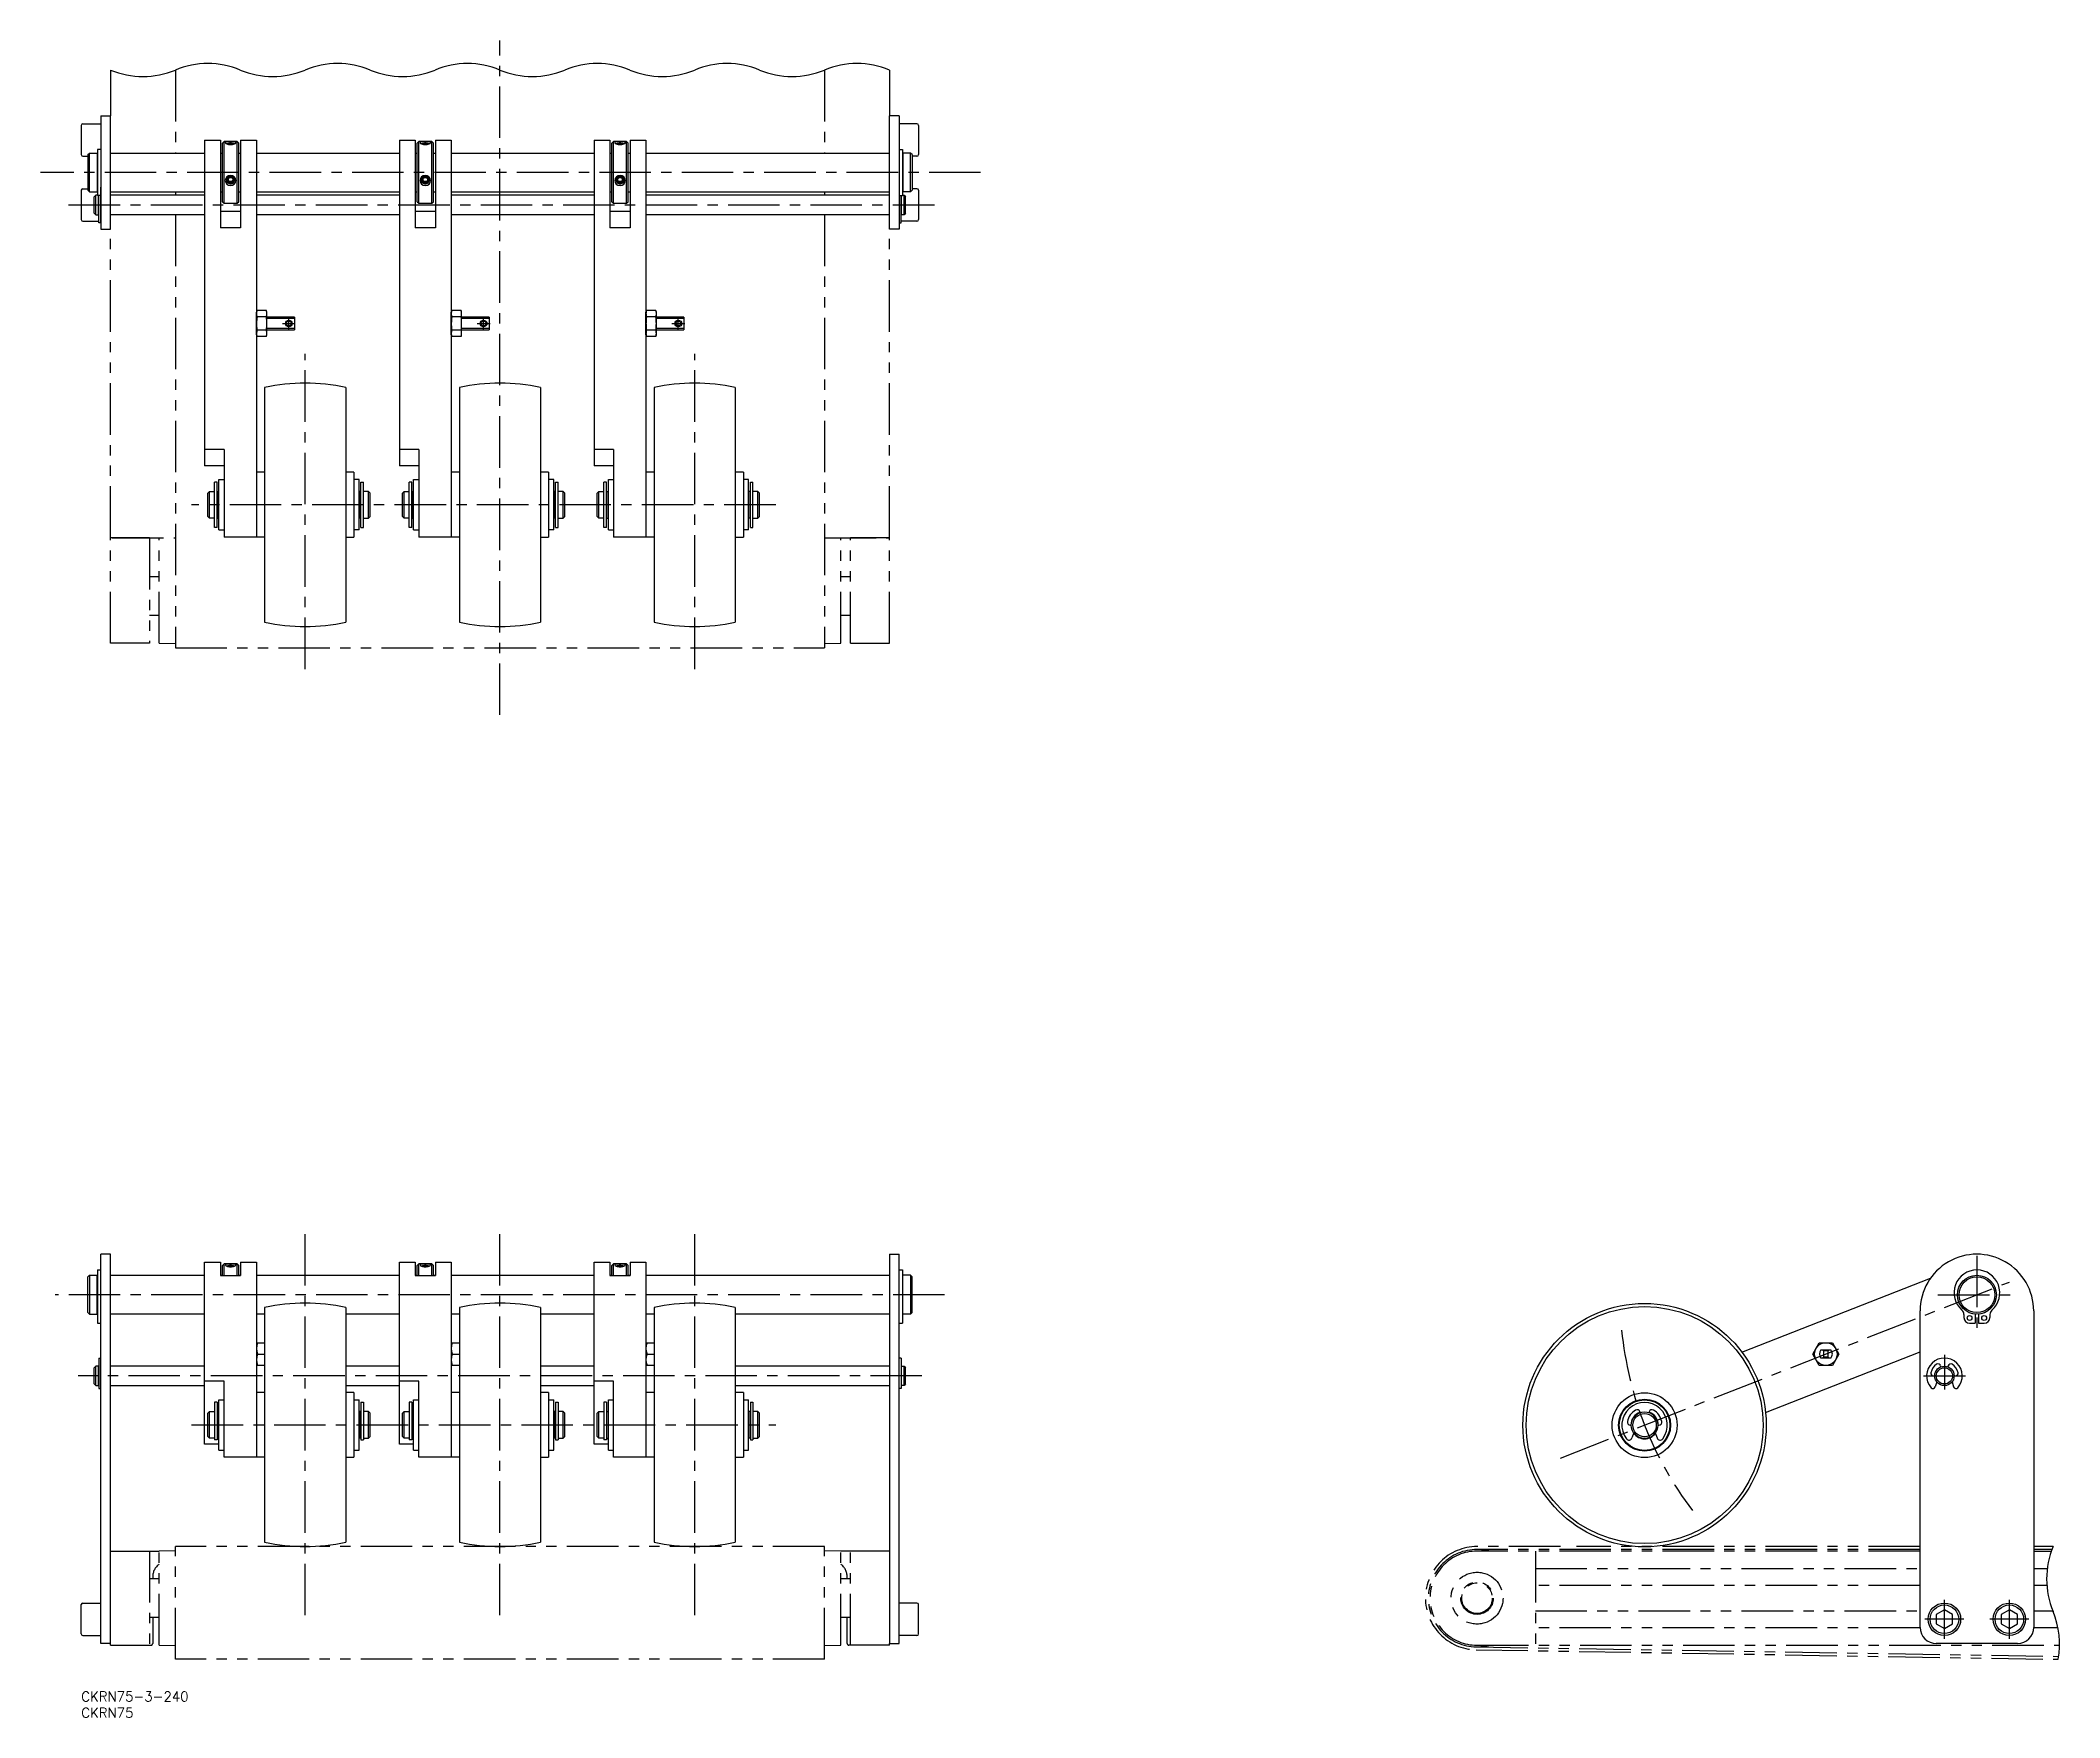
# Model space of a CAD drawing. Extents: x -13 to 610, y -8 to 509.
import ezdxf

# ---------------------------------------------------------------- set-up
doc = ezdxf.new("R2010")
doc.units = 0
doc.header["$LTSCALE"] = 0.5
doc.linetypes.add('CENTER', pattern=[50.8, 31.75, -6.35, 6.35, -6.35])
doc.linetypes.add('PHANTOM', pattern=[63.5, 31.75, -6.35, 6.35, -6.35, 6.35, -6.35])
for name, color, linetype in [('MSM_CENTER', 1, 'CENTER'), ('MSM_CONTINUOUS', 7, 'CONTINUOUS'), ('MSM_IMAGINARY', 6, 'PHANTOM'), ('MSM_NARROW', 5, 'CONTINUOUS'), ('MSM_PART_NUMBER', 7, 'CONTINUOUS')]:
    doc.layers.add(name, color=color, linetype=linetype)
doc.styles.get("Standard").update_dxf_attribs({"font": 'txt.shx', "height": 6, "bigfont": 'bigfont.shx'})

# ---------------------------------------------------------------- blocks, each defined once
blk = doc.blocks.new('*U21')
at = {"layer": 'MSM_PART_NUMBER'}
blk.add_text('CKRN75-3-240', height=3, dxfattribs=at).set_placement((0, -3))
blk = doc.blocks.new('*U22')
at = {"layer": 'MSM_PART_NUMBER'}
blk.add_text('CKRN75', height=3, dxfattribs=at).set_placement((0, -8))

msp = doc.modelspace()

# ---------------------------------------------------------------- linework, layer by layer
at = {"layer": 'MSM_CENTER'}
for p, q in [((129, 300.98), (129, 508.86)), ((277.1, 468.15), (-12.6, 468.15)), ((-3.93, 458.15), (262.94, 458.15)), ((63.95, 419.62), (63.95, 423.59)), ((123.95, 419.62), (123.95, 423.59)), ((183.95, 419.62), (183.95, 423.59)), ((61.96, 421.61), (65.94, 421.61)), ((121.96, 421.61), (125.94, 421.61)), ((181.96, 421.61), (185.94, 421.61)), ((69, 315.11), (69, 412.26)), ((189, 315.11), (189, 412.26)), ((214, 365.75), (34, 365.75)), ((69, 23.55), (69, 141.88)), ((129, 23.55), (129, 141.88)), ((189, 23.55), (189, 141.88)), ((584.07, 134.31), (584.07, 110.31)), ((455.82, 71.98), (594.08, 126.24)), ((266, 122.31), (-8, 122.31)), ((572.07, 122.31), (596.08, 122.31)), ((574.07, 103.81), (574.07, 93.1)), ((259, 97.31), (-1, 97.31)), ((567.57, 97.31), (580.57, 97.31)), ((34, 82.22), (214, 82.22)), ((574.07, 16.31), (574.07, 28.31)), ((594.07, 16.31), (594.07, 28.31)), ((580.07, 22.31), (568.07, 22.31)), ((600.07, 22.31), (588.07, 22.31))]:
    msp.add_line(p, q, dxfattribs=at)
msp.add_arc((584.07, 122.31), 110, 185.69457, 217.15777, dxfattribs=at)
at = {"layer": 'MSM_CONTINUOUS'}
for p, q in [((6, 485.65), (9, 485.65)), ((6, 485.65), (6, 450.65)), ((9, 450.65), (9, 485.65)), ((249, 450.65), (249, 485.65)), ((252, 485.65), (249, 485.65)), ((252, 485.65), (252, 450.65)), ((0, 482.65), (0, 473.65)), ((0.5, 483.15), (6, 483.15)), ((257.5, 483.15), (252, 483.15)), ((258, 482.65), (258, 473.65)), ((0.5, 473.15), (2, 473.15)), ((2, 473.65), (2.5, 474.15)), ((2, 473.65), (2, 462.65)), ((2.5, 474.15), (4.85, 474.15)), ((2.5, 462.15), (2.5, 474.15)), ((4.85, 474.15), (4.85, 462.15)), ((5, 473.15), (4.85, 473.15)), ((5, 475.2), (5, 461.1)), ((6, 475.2), (5, 475.2)), ((9, 474.15), (38, 474.15)), ((38, 478.15), (38, 377.79)), ((38, 478.15), (42.9, 478.15)), ((42.9, 478.15), (42.9, 451.13)), ((42.9, 474.15), (43.5, 474.15)), ((44, 477.65), (43.5, 477.15)), ((43.5, 459.15), (43.5, 477.15)), ((48, 477.65), (44, 477.65)), ((44, 458.65), (44, 477.65)), ((45.57, 476.78), (45.57, 477.03)), ((46.43, 476.78), (46.43, 477.03)), ((48.5, 477.15), (48, 477.65)), ((48, 458.65), (48, 477.65)), ((48.5, 459.15), (48.5, 477.15)), ((48.5, 474.15), (49.1, 474.15)), ((49.1, 478.15), (49.1, 451.13)), ((49.1, 478.15), (54, 478.15)), ((54, 478.15), (54, 355.75)), ((54, 474.15), (98, 474.15)), ((98, 478.15), (98, 377.79)), ((98, 478.15), (102.9, 478.15)), ((102.9, 478.15), (102.9, 451.13)), ((102.9, 474.15), (103.5, 474.15)), ((104, 477.65), (103.5, 477.15)), ((103.5, 459.15), (103.5, 477.15)), ((108, 477.65), (104, 477.65)), ((104, 458.65), (104, 477.65)), ((105.57, 476.78), (105.57, 477.03)), ((106.43, 476.78), (106.43, 477.03)), ((108.5, 477.15), (108, 477.65)), ((108, 458.65), (108, 477.65)), ((108.5, 459.15), (108.5, 477.15)), ((108.5, 474.15), (109.1, 474.15)), ((109.1, 478.15), (109.1, 451.13)), ((109.1, 478.15), (114, 478.15)), ((114, 478.15), (114, 355.75)), ((114, 474.15), (158, 474.15)), ((114, 474.15), (158, 474.15)), ((114, 474.15), (158, 474.15)), ((114, 474.15), (158, 474.15)), ((158, 478.15), (158, 377.79)), ((158, 478.15), (162.9, 478.15)), ((162.9, 478.15), (162.9, 451.13)), ((162.9, 474.15), (163.5, 474.15)), ((164, 477.65), (163.5, 477.15)), ((163.5, 459.15), (163.5, 477.15)), ((168, 477.65), (164, 477.65)), ((164, 458.65), (164, 477.65)), ((165.57, 476.78), (165.57, 477.03)), ((166.43, 476.78), (166.43, 477.03)), ((168.5, 477.15), (168, 477.65)), ((168, 458.65), (168, 477.65)), ((168.5, 459.15), (168.5, 477.15)), ((168.5, 474.15), (169.1, 474.15)), ((169.1, 478.15), (169.1, 451.13)), ((169.1, 478.15), (174, 478.15)), ((174, 478.15), (174, 355.75)), ((174, 474.15), (249, 474.15)), ((174, 474.15), (218, 474.15)), ((174, 474.15), (218, 474.15)), ((252, 475.2), (253, 475.2)), ((253, 475.2), (253, 461.1)), ((253, 473.15), (253.15, 473.15)), ((255.5, 474.15), (253.15, 474.15)), ((253.15, 474.15), (253.15, 462.15)), ((256, 473.65), (255.5, 474.15)), ((255.5, 462.15), (255.5, 474.15)), ((256, 473.65), (256, 462.65)), ((257.5, 473.15), (256, 473.15)), ((0, 462.65), (0, 453.65)), ((0.5, 463.15), (2, 463.15)), ((2.5, 462.15), (2, 462.65)), ((2.5, 462.15), (4.85, 462.15)), ((4.5, 461.15), (4, 460.65)), ((4, 455.65), (4, 460.65)), ((4.5, 455.15), (4.5, 461.15)), ((5, 461.15), (4.5, 461.15)), ((5, 463.15), (4.85, 463.15)), ((6, 461.1), (5, 461.1)), ((5.3, 455.15), (5.3, 461.1)), ((5.4, 452.65), (5.4, 461.1)), ((6, 452.65), (6, 463.65)), ((9, 462.15), (38, 462.15)), ((38, 461.15), (9, 461.15)), ((42.9, 462.15), (43.5, 462.15)), ((45.57, 465.38), (45.22, 465.95)), ((45.57, 465.38), (45.57, 465.06)), ((46.43, 465.38), (45.57, 465.38)), ((46.78, 465.95), (46.43, 465.38)), ((46.43, 465.38), (46.43, 465.06)), ((48.5, 462.15), (49.1, 462.15)), ((54, 462.15), (98, 462.15)), ((98, 461.15), (54, 461.15)), ((102.9, 462.15), (103.5, 462.15)), ((105.57, 465.38), (105.22, 465.95)), ((105.57, 465.38), (105.57, 465.06)), ((106.43, 465.38), (105.57, 465.38)), ((106.78, 465.95), (106.43, 465.38)), ((106.43, 465.38), (106.43, 465.06)), ((108.5, 462.15), (109.1, 462.15)), ((114, 462.15), (158, 462.15)), ((114, 462.15), (158, 462.15)), ((114, 462.15), (158, 462.15)), ((114, 462.15), (158, 462.15)), ((158, 461.15), (114, 461.15)), ((158, 461.15), (114, 461.15)), ((158, 461.15), (114, 461.15)), ((158, 461.15), (114, 461.15)), ((162.9, 462.15), (163.5, 462.15)), ((165.57, 465.38), (165.22, 465.95)), ((165.57, 465.38), (165.57, 465.06)), ((166.43, 465.38), (165.57, 465.38)), ((166.78, 465.95), (166.43, 465.38)), ((166.43, 465.38), (166.43, 465.06)), ((168.5, 462.15), (169.1, 462.15)), ((174, 462.15), (249, 462.15)), ((174, 462.15), (218, 462.15)), ((174, 462.15), (218, 462.15)), ((249, 461.15), (174, 461.15)), ((218, 461.15), (174, 461.15)), ((218, 461.15), (174, 461.15)), ((252, 461.1), (253, 461.1)), ((252.6, 452.65), (252.6, 461.1)), ((252.7, 460.65), (252.6, 460.65)), ((252.7, 455.15), (252.7, 461.1)), ((253, 463.15), (253.15, 463.15)), ((253, 461.15), (253.5, 461.15)), ((255.5, 462.15), (253.15, 462.15)), ((253.5, 461.15), (254, 460.65)), ((253.5, 455.15), (253.5, 461.15)), ((254, 455.65), (254, 460.65)), ((255.5, 462.15), (256, 462.65)), ((257.5, 463.15), (256, 463.15)), ((258, 462.65), (258, 453.65)), ((4, 455.65), (4.5, 455.15)), ((4.5, 455.15), (5.3, 455.15)), ((5.3, 455.65), (5.4, 455.65)), ((38, 455.15), (9, 455.15)), ((49.1, 456.12), (42.9, 456.12)), ((43.5, 459.15), (44, 458.65)), ((44, 458.65), (48, 458.65)), ((48, 458.65), (48.5, 459.15)), ((98, 455.15), (54, 455.15)), ((109.1, 456.12), (102.9, 456.12)), ((103.5, 459.15), (104, 458.65)), ((104, 458.65), (108, 458.65)), ((108, 458.65), (108.5, 459.15)), ((158, 455.15), (114, 455.15)), ((158, 455.15), (114, 455.15)), ((158, 455.15), (114, 455.15)), ((158, 455.15), (114, 455.15)), ((169.1, 456.12), (162.9, 456.12)), ((163.5, 459.15), (164, 458.65)), ((164, 458.65), (168, 458.65)), ((168, 458.65), (168.5, 459.15)), ((249, 455.15), (174, 455.15)), ((218, 455.15), (174, 455.15)), ((218, 455.15), (174, 455.15)), ((252.7, 455.65), (252.6, 455.65)), ((253.5, 455.15), (252.7, 455.15)), ((254, 455.65), (253.5, 455.15)), ((0.5, 453.15), (5.4, 453.15)), ((6, 452.65), (5.4, 452.65)), ((6, 450.65), (9, 450.65)), ((49.1, 451.13), (42.9, 451.13)), ((109.1, 451.13), (102.9, 451.13)), ((169.1, 451.13), (162.9, 451.13)), ((252, 450.65), (249, 450.65)), ((252, 452.65), (252.6, 452.65)), ((257.5, 453.15), (252.6, 453.15)), ((54.15, 425.65), (54, 425.11)), ((54, 418.11), (54, 425.11)), ((57.05, 425.65), (54.15, 425.65)), ((57.05, 423.63), (54.15, 423.63)), ((57.2, 425.11), (57.05, 425.65)), ((57.2, 418.11), (57.2, 425.11)), ((57.2, 419.61), (57.2, 423.61)), ((65.7, 423.61), (57.2, 423.61)), ((65.7, 423.17), (57.2, 423.17)), ((65.7, 423.61), (65.7, 419.61)), ((114.15, 425.65), (114, 425.11)), ((114, 418.11), (114, 425.11)), ((117.05, 425.65), (114.15, 425.65)), ((117.05, 423.63), (114.15, 423.63)), ((117.2, 425.11), (117.05, 425.65)), ((117.2, 418.11), (117.2, 425.11)), ((117.2, 419.61), (117.2, 423.61)), ((125.7, 423.61), (117.2, 423.61)), ((125.7, 423.17), (117.2, 423.17)), ((125.7, 423.61), (125.7, 419.61)), ((174.15, 425.65), (174, 425.11)), ((174, 418.11), (174, 425.11)), ((177.05, 425.65), (174.15, 425.65)), ((177.05, 423.63), (174.15, 423.63)), ((177.2, 425.11), (177.05, 425.65)), ((177.2, 418.11), (177.2, 425.11)), ((177.2, 419.61), (177.2, 423.61)), ((185.7, 423.61), (177.2, 423.61)), ((185.7, 423.17), (177.2, 423.17)), ((185.7, 423.61), (185.7, 419.61)), ((54, 418.11), (54.15, 417.57)), ((57.05, 419.59), (54.15, 419.59)), ((57.05, 417.57), (54.15, 417.57)), ((57.05, 417.57), (57.2, 418.11)), ((65.7, 420.05), (57.2, 420.05)), ((57.2, 419.61), (65.7, 419.61)), ((114, 418.11), (114.15, 417.57)), ((117.05, 419.59), (114.15, 419.59)), ((117.05, 417.57), (114.15, 417.57)), ((117.05, 417.57), (117.2, 418.11)), ((125.7, 420.05), (117.2, 420.05)), ((117.2, 419.61), (125.7, 419.61)), ((174, 418.11), (174.15, 417.57)), ((177.05, 419.59), (174.15, 419.59)), ((177.05, 417.57), (174.15, 417.57)), ((177.05, 417.57), (177.2, 418.11)), ((185.7, 420.05), (177.2, 420.05)), ((177.2, 419.61), (185.7, 419.61)), ((56.5, 401.94), (56.5, 329.57)), ((81.5, 401.94), (81.5, 329.57)), ((116.5, 401.94), (116.5, 329.57)), ((141.5, 401.94), (141.5, 329.57)), ((176.5, 401.94), (176.5, 329.57)), ((201.5, 401.94), (201.5, 329.57)), ((44, 382.77), (38, 382.77)), ((44, 382.77), (44, 355.75)), ((104, 382.77), (98, 382.77)), ((104, 382.77), (104, 355.75)), ((164, 382.77), (158, 382.77)), ((164, 382.77), (164, 355.75)), ((44, 377.79), (38, 377.79)), ((42.4, 358), (42.4, 373.5)), ((42.4, 373.5), (44, 373.5)), ((56.5, 375.75), (54, 375.75)), ((84, 375.75), (81.5, 375.75)), ((84, 375.75), (84, 355.75)), ((85.6, 373.5), (84, 373.5)), ((85.6, 358), (85.6, 373.5)), ((104, 377.79), (98, 377.79)), ((102.4, 358), (102.4, 373.5)), ((102.4, 373.5), (104, 373.5)), ((116.5, 375.75), (114, 375.75)), ((144, 375.75), (141.5, 375.75)), ((144, 375.75), (144, 355.75)), ((145.6, 373.5), (144, 373.5)), ((145.6, 358), (145.6, 373.5)), ((164, 377.79), (158, 377.79)), ((162.4, 358), (162.4, 373.5)), ((162.4, 373.5), (164, 373.5)), ((176.5, 375.75), (174, 375.75)), ((204, 375.75), (201.5, 375.75)), ((204, 375.75), (204, 355.75)), ((205.6, 373.5), (204, 373.5)), ((205.6, 358), (205.6, 373.5)), ((39, 369.35), (39.5, 369.85)), ((39, 362.15), (39, 369.35)), ((39.5, 361.65), (39.5, 369.85)), ((39.5, 369.85), (41.05, 369.85)), ((41.05, 358.75), (41.05, 372.75)), ((41.85, 372.75), (41.05, 372.75)), ((41.85, 358.75), (41.85, 372.75)), ((41.95, 369.25), (41.85, 369.25)), ((41.95, 361.65), (41.95, 369.85)), ((41.95, 369.85), (42.4, 369.85)), ((86.05, 369.85), (85.6, 369.85)), ((86.05, 361.65), (86.05, 369.85)), ((86.05, 369.25), (86.15, 369.25)), ((86.15, 372.75), (86.95, 372.75)), ((86.15, 358.75), (86.15, 372.75)), ((86.95, 358.75), (86.95, 372.75)), ((88.5, 369.85), (86.95, 369.85)), ((89, 369.35), (88.5, 369.85)), ((88.5, 361.65), (88.5, 369.85)), ((89, 362.15), (89, 369.35)), ((99, 369.35), (99.5, 369.85)), ((99, 362.15), (99, 369.35)), ((99.5, 361.65), (99.5, 369.85)), ((99.5, 369.85), (101.05, 369.85)), ((101.05, 358.75), (101.05, 372.75)), ((101.85, 372.75), (101.05, 372.75)), ((101.85, 358.75), (101.85, 372.75)), ((101.95, 369.25), (101.85, 369.25)), ((101.95, 361.65), (101.95, 369.85)), ((101.95, 369.85), (102.4, 369.85)), ((146.05, 369.85), (145.6, 369.85)), ((146.05, 361.65), (146.05, 369.85)), ((146.05, 369.25), (146.15, 369.25)), ((146.15, 372.75), (146.95, 372.75)), ((146.15, 358.75), (146.15, 372.75)), ((146.95, 358.75), (146.95, 372.75)), ((148.5, 369.85), (146.95, 369.85)), ((149, 369.35), (148.5, 369.85)), ((148.5, 361.65), (148.5, 369.85)), ((149, 362.15), (149, 369.35)), ((159, 369.35), (159.5, 369.85)), ((159, 362.15), (159, 369.35)), ((159.5, 361.65), (159.5, 369.85)), ((159.5, 369.85), (161.05, 369.85)), ((161.05, 358.75), (161.05, 372.75)), ((161.85, 372.75), (161.05, 372.75)), ((161.85, 358.75), (161.85, 372.75)), ((161.95, 369.25), (161.85, 369.25)), ((161.95, 361.65), (161.95, 369.85)), ((161.95, 369.85), (162.4, 369.85)), ((206.05, 369.85), (205.6, 369.85)), ((206.05, 361.65), (206.05, 369.85)), ((206.05, 369.25), (206.15, 369.25)), ((206.15, 372.75), (206.95, 372.75)), ((206.15, 358.75), (206.15, 372.75)), ((206.95, 358.75), (206.95, 372.75)), ((208.5, 369.85), (206.95, 369.85)), ((209, 369.35), (208.5, 369.85)), ((208.5, 361.65), (208.5, 369.85)), ((209, 362.15), (209, 369.35)), ((39.5, 361.65), (39, 362.15)), ((41.05, 361.65), (39.5, 361.65)), ((41.85, 362.25), (41.95, 362.25)), ((41.95, 361.65), (42.4, 361.65)), ((86.05, 361.65), (85.6, 361.65)), ((86.15, 362.25), (86.05, 362.25)), ((86.95, 361.65), (88.5, 361.65)), ((88.5, 361.65), (89, 362.15)), ((99.5, 361.65), (99, 362.15)), ((101.05, 361.65), (99.5, 361.65)), ((101.85, 362.25), (101.95, 362.25)), ((101.95, 361.65), (102.4, 361.65)), ((146.05, 361.65), (145.6, 361.65)), ((146.15, 362.25), (146.05, 362.25)), ((146.95, 361.65), (148.5, 361.65)), ((148.5, 361.65), (149, 362.15)), ((159.5, 361.65), (159, 362.15)), ((161.05, 361.65), (159.5, 361.65)), ((161.85, 362.25), (161.95, 362.25)), ((161.95, 361.65), (162.4, 361.65)), ((206.05, 361.65), (205.6, 361.65)), ((206.15, 362.25), (206.05, 362.25)), ((206.95, 361.65), (208.5, 361.65)), ((208.5, 361.65), (209, 362.15)), ((41.85, 358.75), (41.05, 358.75)), ((42.4, 358), (44, 358)), ((56.5, 355.75), (44, 355.75)), ((81.5, 355.75), (84, 355.75)), ((85.6, 358), (84, 358)), ((86.15, 358.75), (86.95, 358.75)), ((101.85, 358.75), (101.05, 358.75)), ((102.4, 358), (104, 358)), ((116.5, 355.75), (104, 355.75)), ((141.5, 355.75), (144, 355.75)), ((145.6, 358), (144, 358)), ((146.15, 358.75), (146.95, 358.75)), ((161.85, 358.75), (161.05, 358.75)), ((162.4, 358), (164, 358)), ((176.5, 355.75), (164, 355.75)), ((201.5, 355.75), (204, 355.75)), ((205.6, 358), (204, 358)), ((206.15, 358.75), (206.95, 358.75)), ((6, 14.81), (6, 134.81)), ((9, 134.81), (6, 134.81)), ((9, 14.81), (9, 134.81)), ((38, 132.31), (42.9, 132.31)), ((38, 76.28), (38, 132.31)), ((42.9, 132.31), (42.9, 128.26)), ((44, 131.81), (43.5, 131.31)), ((43.5, 128.26), (43.5, 131.31)), ((48, 131.81), (44, 131.81)), ((44, 128.26), (44, 131.81)), ((45.57, 130.94), (45.57, 131.19)), ((46.43, 130.94), (46.43, 131.19)), ((48.5, 131.31), (48, 131.81)), ((48, 128.26), (48, 131.81)), ((48.5, 128.26), (48.5, 131.31)), ((49.1, 132.31), (49.1, 128.26)), ((49.1, 132.31), (54, 132.31)), ((54, 132.31), (54, 72.22)), ((98, 132.31), (102.9, 132.31)), ((98, 76.28), (98, 132.31)), ((102.9, 132.31), (102.9, 128.26)), ((104, 131.81), (103.5, 131.31)), ((103.5, 128.26), (103.5, 131.31)), ((108, 131.81), (104, 131.81)), ((104, 128.26), (104, 131.81)), ((105.57, 130.94), (105.57, 131.19)), ((106.43, 130.94), (106.43, 131.19)), ((108.5, 131.31), (108, 131.81)), ((108, 128.26), (108, 131.81)), ((108.5, 128.26), (108.5, 131.31)), ((109.1, 132.31), (109.1, 128.26)), ((109.1, 132.31), (114, 132.31)), ((114, 132.31), (114, 72.22)), ((158, 132.31), (162.9, 132.31)), ((158, 76.28), (158, 132.31)), ((162.9, 132.31), (162.9, 128.26)), ((164, 131.81), (163.5, 131.31)), ((163.5, 128.26), (163.5, 131.31)), ((168, 131.81), (164, 131.81)), ((164, 128.26), (164, 131.81)), ((165.57, 130.94), (165.57, 131.19)), ((166.43, 130.94), (166.43, 131.19)), ((168.5, 131.31), (168, 131.81)), ((168, 128.26), (168, 131.81)), ((168.5, 128.26), (168.5, 131.31)), ((169.1, 132.31), (169.1, 128.26)), ((169.1, 132.31), (174, 132.31)), ((174, 132.31), (174, 72.22)), ((249, 134.81), (249, 14.81)), ((249, 134.81), (252, 134.81)), ((252, 14.81), (252, 134.81)), ((2, 127.81), (2.5, 128.31)), ((2, 116.81), (2, 127.81)), ((2.5, 128.31), (4.85, 128.31)), ((2.5, 128.31), (2.5, 116.31)), ((4.85, 116.31), (4.85, 128.31)), ((5, 127.31), (4.85, 127.31)), ((5, 129.96), (5, 113.56)), ((5, 129.96), (6, 129.96)), ((9, 128.31), (38, 128.31)), ((42.9, 128.31), (43.5, 128.31)), ((42.9, 128.31), (43.5, 128.31)), ((42.9, 128.26), (49.1, 128.26)), ((48.5, 128.31), (49.1, 128.31)), ((48.5, 128.31), (49.1, 128.31)), ((54, 128.31), (98, 128.31)), ((102.9, 128.31), (103.5, 128.31)), ((102.9, 128.31), (103.5, 128.31)), ((102.9, 128.26), (109.1, 128.26)), ((108.5, 128.31), (109.1, 128.31)), ((108.5, 128.31), (109.1, 128.31)), ((114, 128.31), (158, 128.31)), ((114, 128.31), (158, 128.31)), ((162.9, 128.31), (163.5, 128.31)), ((162.9, 128.31), (163.5, 128.31)), ((162.9, 128.26), (169.1, 128.26)), ((168.5, 128.31), (169.1, 128.31)), ((168.5, 128.31), (169.1, 128.31)), ((174, 128.31), (218, 128.31)), ((174.05, 128.31), (249, 128.31)), ((252, 129.96), (253, 129.96)), ((253, 129.96), (253, 113.56)), ((253, 127.31), (253.15, 127.31)), ((255.5, 128.31), (253.15, 128.31)), ((253.15, 116.31), (253.15, 128.31)), ((256, 127.81), (255.5, 128.31)), ((255.5, 128.31), (255.5, 116.31)), ((256, 116.81), (256, 127.81)), ((511.67, 104.64), (569.82, 127.46)), ((56.5, 118.41), (56.5, 46.04)), ((81.5, 118.41), (81.5, 46.04)), ((116.5, 118.41), (116.5, 46.04)), ((141.5, 118.41), (141.5, 46.04)), ((176.5, 118.41), (176.5, 46.04)), ((201.5, 118.41), (201.5, 46.04)), ((2, 116.81), (2.5, 116.31)), ((2.5, 116.31), (4.85, 116.31)), ((5, 117.31), (4.85, 117.31)), ((5, 113.56), (6, 113.56)), ((38, 116.31), (9, 116.31)), ((56.5, 116.31), (54, 116.31)), ((98, 116.31), (81.5, 116.31)), ((116.5, 116.31), (114, 116.31)), ((158, 116.31), (141.5, 116.31)), ((158, 116.31), (141.5, 116.31)), ((176.5, 116.31), (174, 116.31)), ((249, 116.31), (201.5, 116.31)), ((218, 116.31), (201.5, 116.31)), ((252, 113.56), (253, 113.56)), ((253, 117.31), (253.15, 117.31)), ((255.5, 116.31), (253.15, 116.31)), ((256, 116.81), (255.5, 116.31)), ((566.57, 19.81), (566.57, 117.31)), ((580.07, 116.25), (580.07, 115.31)), ((581.82, 113.56), (583.57, 113.56)), ((583.57, 116.33), (583.57, 113.56)), ((583.57, 115.98), (583.57, 115.98)), ((583.57, 115.98), (583.57, 115.98)), ((583.57, 115.17), (583.57, 115.17)), ((584.57, 116.33), (584.57, 113.56)), ((584.57, 113.56), (586.32, 113.56)), ((588.07, 116.25), (588.07, 115.31)), ((601.57, 117.31), (601.57, 19.81)), ((54, 107.54), (56.5, 107.54)), ((114, 107.54), (116.5, 107.54)), ((174, 107.54), (176.5, 107.54)), ((533.49, 104.04), (535.51, 107.54)), ((535.51, 107.54), (539.55, 107.54)), ((539.55, 107.54), (541.57, 104.04)), ((4.5, 100.31), (4, 99.81)), ((4, 94.81), (4, 99.81)), ((5.3, 100.31), (4.5, 100.31)), ((4.5, 94.31), (4.5, 100.31)), ((5.3, 94.31), (5.3, 100.31)), ((5.4, 99.81), (5.3, 99.81)), ((5.4, 102.81), (5.4, 93.41)), ((5.4, 102.81), (6, 102.81)), ((38, 100.31), (9, 100.31)), ((56.5, 100.54), (54, 100.54)), ((54.31, 104.04), (56.5, 104.04)), ((98, 100.31), (81.5, 100.31)), ((116.5, 100.54), (114, 100.54)), ((114.31, 104.04), (116.5, 104.04)), ((158, 100.31), (141.5, 100.31)), ((158, 100.31), (141.5, 100.31)), ((176.5, 100.54), (174, 100.54)), ((174.31, 104.04), (176.5, 104.04)), ((249, 100.31), (201.5, 100.31)), ((218, 100.31), (201.5, 100.31)), ((252.6, 102.81), (252, 102.81)), ((252.6, 102.81), (252.6, 93.41)), ((252.6, 99.81), (252.7, 99.81)), ((252.7, 100.31), (253.5, 100.31)), ((252.7, 94.31), (252.7, 100.31)), ((253.5, 100.31), (254, 99.81)), ((253.5, 94.31), (253.5, 100.31)), ((254, 94.81), (254, 99.81)), ((518.97, 86.02), (566.57, 104.7)), ((535.51, 100.54), (533.49, 104.04)), ((539.55, 100.54), (535.51, 100.54)), ((535.97, 105.29), (539.09, 105.29)), ((539.09, 102.79), (535.97, 102.79)), ((536.48, 105.29), (536.78, 104.99)), ((536.78, 103.09), (536.48, 102.79)), ((536.78, 104.99), (536.78, 103.09)), ((538.28, 104.99), (536.78, 104.99)), ((538.28, 103.09), (536.78, 103.09)), ((538.58, 105.29), (538.28, 104.99)), ((538.28, 103.09), (538.28, 104.99)), ((538.58, 102.79), (538.28, 103.09)), ((541.57, 104.04), (539.55, 100.54)), ((572.9, 100.39), (572.96, 100.1)), ((575.19, 100.1), (575.25, 100.39)), ((4, 94.81), (4.5, 94.31)), ((4.5, 94.31), (5.3, 94.31)), ((5.3, 94.81), (5.4, 94.81)), ((5.4, 93.41), (6, 93.41)), ((9, 94.31), (38, 94.31)), ((44, 95.65), (38, 95.65)), ((44, 72.22), (44, 95.65)), ((81.5, 94.31), (98, 94.31)), ((104, 95.65), (98, 95.65)), ((104, 72.22), (104, 95.65)), ((141.5, 94.31), (158, 94.31)), ((141.5, 94.31), (158, 94.31)), ((164, 95.65), (158, 95.65)), ((164, 72.22), (164, 95.65)), ((201.5, 94.31), (249, 94.31)), ((201.5, 94.31), (218, 94.31)), ((252.6, 93.41), (252, 93.41)), ((252.7, 94.81), (252.6, 94.81)), ((253.5, 94.31), (252.7, 94.31)), ((254, 94.81), (253.5, 94.31)), ((570.67, 97.31), (571.07, 97.31)), ((571.73, 95.44), (571.25, 93.94)), ((576.42, 95.44), (576.9, 93.94)), ((577.07, 97.31), (577.48, 97.31)), ((41.85, 89.22), (41.05, 89.22)), ((41.05, 89.22), (41.05, 77.62)), ((41.85, 89.22), (41.85, 77.62)), ((42.4, 74.47), (42.4, 89.97)), ((42.4, 89.97), (44, 89.97)), ((56.5, 92.22), (54, 92.22)), ((84, 92.22), (81.5, 92.22)), ((84, 92.22), (84, 72.22)), ((84, 89.97), (85.6, 89.97)), ((85.6, 74.47), (85.6, 89.97)), ((86.15, 89.22), (86.95, 89.22)), ((86.15, 89.22), (86.15, 77.62)), ((86.95, 89.22), (86.95, 77.62)), ((101.85, 89.22), (101.05, 89.22)), ((101.05, 89.22), (101.05, 77.62)), ((101.85, 89.22), (101.85, 77.62)), ((102.4, 74.47), (102.4, 89.97)), ((102.4, 89.97), (104, 89.97)), ((116.5, 92.22), (114, 92.22)), ((144, 92.22), (141.5, 92.22)), ((144, 92.22), (144, 72.22)), ((144, 89.97), (145.6, 89.97)), ((145.6, 74.47), (145.6, 89.97)), ((146.15, 89.22), (146.95, 89.22)), ((146.15, 89.22), (146.15, 77.62)), ((146.95, 89.22), (146.95, 77.62)), ((161.85, 89.22), (161.05, 89.22)), ((161.05, 89.22), (161.05, 77.62)), ((161.85, 89.22), (161.85, 77.62)), ((162.4, 74.47), (162.4, 89.97)), ((162.4, 89.97), (164, 89.97)), ((176.5, 92.22), (174, 92.22)), ((204, 92.22), (201.5, 92.22)), ((204, 92.22), (204, 72.22)), ((204, 89.97), (205.6, 89.97)), ((205.6, 74.47), (205.6, 89.97)), ((206.15, 89.22), (206.95, 89.22)), ((206.15, 89.22), (206.15, 77.62)), ((206.95, 89.22), (206.95, 77.62)), ((39, 85.82), (39.5, 86.32)), ((39, 78.62), (39, 85.82)), ((39.5, 86.32), (41.05, 86.32)), ((39.5, 78.12), (39.5, 86.32)), ((41.95, 85.72), (41.85, 85.72)), ((41.95, 78.12), (41.95, 86.32)), ((41.95, 86.32), (42.4, 86.32)), ((44, 82.22), (44, 82.22)), ((86.05, 86.32), (85.6, 86.32)), ((86.05, 78.12), (86.05, 86.32)), ((86.05, 85.72), (86.15, 85.72)), ((88.5, 86.32), (86.95, 86.32)), ((89, 85.82), (88.5, 86.32)), ((88.5, 78.12), (88.5, 86.32)), ((89, 78.62), (89, 85.82)), ((99, 85.82), (99.5, 86.32)), ((99, 78.62), (99, 85.82)), ((99.5, 86.32), (101.05, 86.32)), ((99.5, 78.12), (99.5, 86.32)), ((101.95, 85.72), (101.85, 85.72)), ((101.95, 86.32), (102.4, 86.32)), ((101.95, 78.12), (101.95, 86.32)), ((104, 82.22), (104, 82.22)), ((146.05, 86.32), (145.6, 86.32)), ((146.05, 78.12), (146.05, 86.32)), ((146.05, 85.72), (146.15, 85.72)), ((148.5, 86.32), (146.95, 86.32)), ((149, 85.82), (148.5, 86.32)), ((148.5, 78.12), (148.5, 86.32)), ((149, 78.62), (149, 85.82)), ((159, 85.82), (159.5, 86.32)), ((159, 78.62), (159, 85.82)), ((159.5, 86.32), (161.05, 86.32)), ((159.5, 78.12), (159.5, 86.32)), ((161.95, 85.72), (161.85, 85.72)), ((161.95, 86.32), (162.4, 86.32)), ((161.95, 78.12), (161.95, 86.32)), ((164, 82.22), (164, 82.22)), ((206.05, 86.32), (205.6, 86.32)), ((206.05, 78.12), (206.05, 86.32)), ((206.05, 85.72), (206.15, 85.72)), ((208.5, 86.32), (206.95, 86.32)), ((209, 85.82), (208.5, 86.32)), ((208.5, 78.12), (208.5, 86.32)), ((209, 78.62), (209, 85.82)), ((477.27, 82.13), (477.58, 82.13)), ((480.25, 86.24), (480.32, 86)), ((483.03, 86), (483.1, 86.24)), ((485.78, 82.13), (486.08, 82.13)), ((42.4, 76.28), (38, 76.28)), ((39.5, 78.12), (39, 78.62)), ((41.05, 78.12), (39.5, 78.12)), ((41.85, 77.62), (41.05, 77.62)), ((41.85, 78.72), (41.95, 78.72)), ((41.95, 78.12), (42.4, 78.12)), ((86.05, 78.12), (85.6, 78.12)), ((86.15, 78.72), (86.05, 78.72)), ((86.15, 77.62), (86.95, 77.62)), ((86.95, 78.12), (88.5, 78.12)), ((88.5, 78.12), (89, 78.62)), ((102.4, 76.28), (98, 76.28)), ((99.5, 78.12), (99, 78.62)), ((101.05, 78.12), (99.5, 78.12)), ((101.85, 77.62), (101.05, 77.62)), ((101.85, 78.72), (101.95, 78.72)), ((101.95, 78.12), (102.4, 78.12)), ((146.05, 78.12), (145.6, 78.12)), ((146.15, 78.72), (146.05, 78.72)), ((146.15, 77.62), (146.95, 77.62)), ((146.95, 78.12), (148.5, 78.12)), ((148.5, 78.12), (149, 78.62)), ((162.4, 76.28), (158, 76.28)), ((159.5, 78.12), (159, 78.62)), ((161.05, 78.12), (159.5, 78.12)), ((161.85, 77.62), (161.05, 77.62)), ((161.85, 78.72), (161.95, 78.72)), ((161.95, 78.12), (162.4, 78.12)), ((206.05, 78.12), (205.6, 78.12)), ((206.15, 78.72), (206.05, 78.72)), ((206.15, 77.62), (206.95, 77.62)), ((206.95, 78.12), (208.5, 78.12)), ((208.5, 78.12), (209, 78.62)), ((478.37, 79.71), (477.8, 78.17)), ((478.21, 79.29), (478.21, 79.29)), ((484.99, 79.71), (485.55, 78.17)), ((42.4, 74.47), (44, 74.47)), ((56.5, 72.22), (44, 72.22)), ((81.5, 72.22), (84, 72.22)), ((84, 74.47), (85.6, 74.47)), ((102.4, 74.47), (104, 74.47)), ((116.5, 72.22), (104, 72.22)), ((141.5, 72.22), (144, 72.22)), ((144, 74.47), (145.6, 74.47)), ((162.4, 74.47), (164, 74.47)), ((176.5, 72.22), (164, 72.22)), ((201.5, 72.22), (204, 72.22)), ((204, 74.47), (205.6, 74.47)), ((0, 17.81), (0, 26.81)), ((0.5, 27.31), (6, 27.31)), ((257.5, 27.31), (252, 27.31)), ((258, 17.81), (258, 26.81)), ((574.07, 25.2), (571.57, 23.75)), ((576.57, 23.75), (574.07, 25.2)), ((594.07, 25.2), (591.57, 23.75)), ((596.57, 23.75), (594.07, 25.2)), ((571.57, 23.75), (571.57, 20.87)), ((571.57, 20.87), (574.07, 19.42)), ((574.07, 19.42), (576.57, 20.87)), ((576.57, 20.87), (576.57, 23.75)), ((591.57, 23.75), (591.57, 20.87)), ((591.57, 20.87), (594.07, 19.42)), ((594.07, 19.42), (596.57, 20.87)), ((596.57, 20.87), (596.57, 23.75)), ((0.5, 17.31), (6, 17.31)), ((9, 14.81), (6, 14.81)), ((249, 14.81), (252, 14.81)), ((257.5, 17.31), (252, 17.31)), ((596.57, 14.81), (571.57, 14.81))]:
    msp.add_line(p, q, dxfattribs=at)
for centre, radius in [((63.95, 421.61), 1.05), ((63.95, 421.61), 0.75), ((123.95, 421.61), 1.05), ((123.95, 421.61), 0.75), ((183.95, 421.61), 1.05), ((183.95, 421.61), 0.75), ((584.07, 122.31), 6), ((584.07, 122.31), 5.5), ((481.68, 82.13), 37.5), ((481.68, 82.13), 36.51), ((581.82, 115.16), 0.75), ((586.32, 115.16), 0.75), ((537.53, 104.04), 3.5), ((574.07, 97.31), 3), ((574.07, 97.31), 2.5), ((481.68, 82.13), 10), ((481.68, 82.13), 8), ((481.68, 82.13), 7.8), ((481.68, 82.13), 4.1), ((481.68, 82.13), 3.6), ((574.07, 22.31), 5), ((574.07, 22.31), 4.4), ((594.07, 22.31), 5), ((594.07, 22.31), 4.4)]:
    msp.add_circle(centre, radius, dxfattribs=at)
for centre, radius, start, end in [((0.5, 482.65), 0.5, 90, 180), ((257.5, 482.65), 0.5, 0, 90), ((0.5, 473.65), 0.5, 180, 270), ((44.48, 477.33), 0.108, 133.17218, 181.12499), ((44.61, 477.34), 0.23, 181.98993, 211.86314), ((44.6, 477.2), 0.284, 112.09924, 132.32606), ((44.68, 477.38), 0.312, 211.58788, 234.26811), ((45.2, 475.48), 2.11, 91.98367, 109.44213), ((45.57, 478.84), 2.03, 237.95585, 247.94174), ((45.96, 479.99), 3.23, 249.15085, 270.71592), ((45.87, 474.52), 2.63, 87.27565, 112.72864), ((45.92, 466.26), 11.36, 89.61916, 94.05115), ((45.22, 476.83), 0.0838, 130.24757, 159.6279), ((45.37, 476.67), 0.305, 112.69572, 132.06065), ((45.17, 477.36), 0.522, 274.37636, 292.75009), ((45.6, 476.15), 0.872, 104.10704, 113.67975), ((45.03, 477.52), 0.728, 298.55154, 317.97222), ((45.82, 475.31), 1.74, 98.38012, 104.41042), ((46, 474.01), 3.06, 81.85707, 98.14293), ((46, 478.44), 1.47, 252.92693, 287.07307), ((46.08, 466.26), 11.36, 85.94885, 90.38084), ((46.13, 474.52), 2.63, 67.27131, 92.72429), ((46.04, 479.99), 3.23, 269.28408, 290.84915), ((46.97, 477.52), 0.728, 222.02778, 241.44846), ((46.18, 475.31), 1.74, 75.58958, 81.61988), ((46.4, 476.15), 0.872, 66.32025, 75.89296), ((46.83, 477.36), 0.522, 247.24991, 265.62364), ((46.63, 476.67), 0.305, 47.93935, 67.30428), ((46.78, 476.83), 0.0838, 20.3721, 49.75243), ((46.8, 475.48), 2.11, 70.55787, 88.01633), ((46.43, 478.84), 2.03, 292.05826, 302.04415), ((47.4, 477.2), 0.284, 47.67394, 67.90076), ((47.32, 477.38), 0.312, 305.73189, 328.41212), ((47.52, 477.33), 0.108, 358.87501, 46.82782), ((47.39, 477.34), 0.23, 328.13686, 358.01007), ((104.48, 477.33), 0.108, 133.17218, 181.12499), ((104.61, 477.34), 0.23, 181.98993, 211.86314), ((104.6, 477.2), 0.284, 112.09924, 132.32606), ((104.68, 477.38), 0.312, 211.58788, 234.26811), ((105.2, 475.48), 2.11, 91.98367, 109.44213), ((105.57, 478.84), 2.03, 237.95585, 247.94174), ((105.96, 479.99), 3.23, 249.15085, 270.71592), ((105.87, 474.52), 2.63, 87.27565, 112.72864), ((105.92, 466.26), 11.36, 89.61916, 94.05115), ((105.22, 476.83), 0.0838, 130.24757, 159.6279), ((105.37, 476.67), 0.305, 112.69572, 132.06065), ((105.17, 477.36), 0.522, 274.37636, 292.75009), ((105.6, 476.15), 0.872, 104.10704, 113.67975), ((105.03, 477.52), 0.728, 298.55154, 317.97222), ((105.82, 475.31), 1.74, 98.38012, 104.41042), ((106, 474.01), 3.06, 81.85707, 98.14293), ((106, 478.44), 1.47, 252.92693, 287.07307), ((106.08, 466.26), 11.36, 85.94885, 90.38084), ((106.13, 474.52), 2.63, 67.27131, 92.72429), ((106.04, 479.99), 3.23, 269.28408, 290.84915), ((106.97, 477.52), 0.728, 222.02778, 241.44846), ((106.18, 475.31), 1.74, 75.58958, 81.61988), ((106.4, 476.15), 0.872, 66.32025, 75.89296), ((106.83, 477.36), 0.522, 247.24991, 265.62364), ((106.63, 476.67), 0.305, 47.93935, 67.30428), ((106.78, 476.83), 0.0838, 20.3721, 49.75243), ((106.8, 475.48), 2.11, 70.55787, 88.01633), ((106.43, 478.84), 2.03, 292.05826, 302.04415), ((107.4, 477.2), 0.284, 47.67394, 67.90076), ((107.32, 477.38), 0.312, 305.73189, 328.41212), ((107.52, 477.33), 0.108, 358.87501, 46.82782), ((107.39, 477.34), 0.23, 328.13686, 358.01007), ((164.48, 477.33), 0.108, 133.17218, 181.12499), ((164.61, 477.34), 0.23, 181.98993, 211.86314), ((164.6, 477.2), 0.284, 112.09924, 132.32606), ((164.68, 477.38), 0.312, 211.58788, 234.26811), ((165.2, 475.48), 2.11, 91.98367, 109.44213), ((165.57, 478.84), 2.03, 237.95585, 247.94174), ((165.96, 479.99), 3.23, 249.15085, 270.71592), ((165.87, 474.52), 2.63, 87.27565, 112.72864), ((165.92, 466.26), 11.36, 89.61916, 94.05115), ((165.22, 476.83), 0.0838, 130.24757, 159.6279), ((165.37, 476.67), 0.305, 112.69572, 132.06065), ((165.17, 477.36), 0.522, 274.37636, 292.75009), ((165.6, 476.15), 0.872, 104.10704, 113.67975), ((165.03, 477.52), 0.728, 298.55154, 317.97222), ((165.82, 475.31), 1.74, 98.38012, 104.41042), ((166, 474.01), 3.06, 81.85707, 98.14293), ((166, 478.44), 1.47, 252.92693, 287.07307), ((166.08, 466.26), 11.36, 85.94885, 90.38084), ((166.13, 474.52), 2.63, 67.27131, 92.72429), ((166.04, 479.99), 3.23, 269.28408, 290.84915), ((166.97, 477.52), 0.728, 222.02778, 241.44846), ((166.18, 475.31), 1.74, 75.58958, 81.61988), ((166.4, 476.15), 0.872, 66.32025, 75.89296), ((166.83, 477.36), 0.522, 247.24991, 265.62364), ((166.63, 476.67), 0.305, 47.93935, 67.30428), ((166.78, 476.83), 0.0838, 20.3721, 49.75243), ((166.8, 475.48), 2.11, 70.55787, 88.01633), ((166.43, 478.84), 2.03, 292.05826, 302.04415), ((167.4, 477.2), 0.284, 47.67394, 67.90076), ((167.32, 477.38), 0.312, 305.73189, 328.41212), ((167.52, 477.33), 0.108, 358.87501, 46.82782), ((167.39, 477.34), 0.23, 328.13686, 358.01007), ((257.5, 473.65), 0.5, 270, 360), ((46, 465.64), 1.63, 2.04727, 177.95273), ((45.94, 465.8), 1.17, 133.71299, 179.82087), ((46, 465.73), 1.25, 89.83971, 133.73094), ((46, 465.72), 1.22, 89.82665, 133.74554), ((46, 465.73), 0.893, 60.9851, 119.0149), ((46, 465.73), 1.25, 46.26906, 90.16012), ((46, 465.72), 1.22, 46.26782, 90.16181), ((46.06, 465.8), 1.17, 0.17913, 46.28701), ((106, 465.64), 1.63, 2.04727, 177.95273), ((105.94, 465.8), 1.17, 133.71299, 179.82087), ((106, 465.73), 1.25, 89.83971, 133.73094), ((106, 465.72), 1.22, 89.82665, 133.74554), ((106, 465.73), 0.893, 60.9851, 119.0149), ((106, 465.73), 1.25, 46.26906, 90.16012), ((106, 465.72), 1.22, 46.26782, 90.16181), ((106.06, 465.8), 1.17, 0.17913, 46.28701), ((166, 465.64), 1.63, 2.04727, 177.95273), ((165.94, 465.8), 1.17, 133.71299, 179.82087), ((166, 465.73), 1.25, 89.83971, 133.73094), ((166, 465.72), 1.22, 89.82665, 133.74554), ((166, 465.73), 0.893, 60.9851, 119.0149), ((166, 465.73), 1.25, 46.26906, 90.16012), ((166, 465.72), 1.22, 46.26782, 90.16181), ((166.06, 465.8), 1.17, 0.17913, 46.28701), ((0.5, 462.65), 0.5, 90, 180), ((45.97, 465.72), 1.6, 181.04192, 271.00514), ((45.94, 465.8), 1.17, 180.1795, 226.28701), ((45.94, 465.78), 1.13, 133.71303, 179.82171), ((45.94, 465.79), 1.13, 180.17939, 226.28661), ((45.96, 465.78), 0.831, 118.61278, 179.59808), ((53.78, 461.1), 9.84, 146.64828, 151.56259), ((45.96, 465.79), 0.831, 180.40192, 241.38722), ((36.92, 460.38), 9.84, 28.43829, 33.35085), ((46, 465.87), 1.25, 226.26906, 270.16029), ((46, 465.85), 1.22, 226.2695, 270.1603), ((46, 461.25), 5.28, 85.29212, 94.70788), ((46, 459.8), 5.28, 85.29375, 94.70625), ((46, 465.85), 0.893, 240.9851, 299.0149), ((46.03, 465.72), 1.6, 268.99499, 358.95808), ((46, 465.85), 1.22, 269.83987, 313.7305), ((46, 465.87), 1.25, 269.83988, 313.73094), ((46.04, 465.78), 0.831, 0.40209, 61.38661), ((38.17, 461.07), 9.89, 28.45173, 33.33697), ((46.04, 465.79), 0.831, 298.61339, 359.59791), ((55.13, 460.35), 9.89, 146.66303, 151.54827), ((46.06, 465.78), 1.13, 0.17866, 46.28734), ((46.06, 465.79), 1.13, 313.71339, 359.82061), ((46.06, 465.8), 1.17, 313.71299, 359.8205), ((105.97, 465.72), 1.6, 181.04192, 271.00514), ((105.94, 465.8), 1.17, 180.1795, 226.28701), ((105.94, 465.78), 1.13, 133.71303, 179.82171), ((105.94, 465.79), 1.13, 180.17939, 226.28661), ((105.96, 465.78), 0.831, 118.61278, 179.59808), ((113.78, 461.1), 9.84, 146.64828, 151.56259), ((105.96, 465.79), 0.831, 180.40192, 241.38722), ((96.92, 460.38), 9.84, 28.43829, 33.35085), ((106, 465.87), 1.25, 226.26906, 270.16029), ((106, 465.85), 1.22, 226.2695, 270.1603), ((106, 461.25), 5.28, 85.29212, 94.70788), ((106, 459.8), 5.28, 85.29375, 94.70625), ((106, 465.85), 0.893, 240.9851, 299.0149), ((106.03, 465.72), 1.6, 268.99499, 358.95808), ((106, 465.85), 1.22, 269.83987, 313.7305), ((106, 465.87), 1.25, 269.83988, 313.73094), ((106.04, 465.78), 0.831, 0.40209, 61.38661), ((98.17, 461.07), 9.89, 28.45173, 33.33697), ((106.04, 465.79), 0.831, 298.61339, 359.59791), ((115.13, 460.35), 9.89, 146.66303, 151.54827), ((106.06, 465.78), 1.13, 0.17866, 46.28734), ((106.06, 465.79), 1.13, 313.71339, 359.82061), ((106.06, 465.8), 1.17, 313.71299, 359.8205), ((165.97, 465.72), 1.6, 181.04192, 271.00514), ((165.94, 465.8), 1.17, 180.1795, 226.28701), ((165.94, 465.78), 1.13, 133.71303, 179.82171), ((165.94, 465.79), 1.13, 180.17939, 226.28661), ((165.96, 465.78), 0.831, 118.61278, 179.59808), ((173.78, 461.1), 9.84, 146.64828, 151.56259), ((165.96, 465.79), 0.831, 180.40192, 241.38722), ((156.92, 460.38), 9.84, 28.43829, 33.35085), ((166, 465.87), 1.25, 226.26906, 270.16029), ((166, 465.85), 1.22, 226.2695, 270.1603), ((166, 461.25), 5.28, 85.29212, 94.70788), ((166, 459.8), 5.28, 85.29375, 94.70625), ((166, 465.85), 0.893, 240.9851, 299.0149), ((166.03, 465.72), 1.6, 268.99499, 358.95808), ((166, 465.85), 1.22, 269.83987, 313.7305), ((166, 465.87), 1.25, 269.83988, 313.73094), ((166.04, 465.78), 0.831, 0.40209, 61.38661), ((158.17, 461.07), 9.89, 28.45173, 33.33697), ((166.04, 465.79), 0.831, 298.61339, 359.59791), ((175.13, 460.35), 9.89, 146.66303, 151.54827), ((166.06, 465.78), 1.13, 0.17866, 46.28734), ((166.06, 465.79), 1.13, 313.71339, 359.82061), ((166.06, 465.8), 1.17, 313.71299, 359.8205), ((257.5, 462.65), 0.5, 0, 90), ((0.5, 453.65), 0.5, 180, 270), ((257.5, 453.65), 0.5, 270, 0), ((57.85, 424.6), 3.85, 164.20369, 179.45342), ((57.85, 424.68), 3.85, 180.54658, 195.79631), ((71.8, 421.33), 17.8, 172.59683, 178.59902), ((53.35, 424.6), 3.85, 0.54658, 15.79631), ((53.35, 424.68), 3.85, 344.20369, 359.45342), ((39.68, 421.37), 17.52, 0.79156, 7.42165), ((117.85, 424.6), 3.85, 164.20369, 179.45342), ((117.85, 424.68), 3.85, 180.54658, 195.79631), ((131.8, 421.33), 17.8, 172.59683, 178.59902), ((113.35, 424.6), 3.85, 0.54658, 15.79631), ((113.35, 424.68), 3.85, 344.20369, 359.45342), ((99.68, 421.37), 17.52, 0.79156, 7.42165), ((177.85, 424.6), 3.85, 164.20369, 179.45342), ((177.85, 424.68), 3.85, 180.54658, 195.79631), ((191.8, 421.33), 17.8, 172.59683, 178.59902), ((173.35, 424.6), 3.85, 0.54658, 15.79631), ((173.35, 424.68), 3.85, 344.20369, 359.45342), ((159.68, 421.37), 17.52, 0.79156, 7.42165), ((70.88, 421.78), 16.88, 180.03411, 187.4655), ((58.59, 418.43), 4.59, 165.37024, 177.12421), ((57.76, 418.59), 3.76, 179.04524, 195.89028), ((39.68, 421.85), 17.52, 352.57835, 359.20844), ((52.69, 418.44), 4.51, 1.67204, 14.67085), ((52.69, 418.71), 4.51, 345.32915, 358.32796), ((130.88, 421.78), 16.88, 180.03411, 187.4655), ((118.59, 418.43), 4.59, 165.37024, 177.12421), ((117.76, 418.59), 3.76, 179.04524, 195.89028), ((99.68, 421.85), 17.52, 352.57835, 359.20844), ((112.69, 418.44), 4.51, 1.67204, 14.67085), ((112.69, 418.71), 4.51, 345.32915, 358.32796), ((190.88, 421.78), 16.88, 180.03411, 187.4655), ((178.59, 418.43), 4.59, 165.37024, 177.12421), ((177.76, 418.59), 3.76, 179.04524, 195.89028), ((159.68, 421.85), 17.52, 352.57835, 359.20844), ((172.69, 418.44), 4.51, 1.67204, 14.67085), ((172.69, 418.71), 4.51, 345.32915, 358.32796), ((69, 343.25), 60, 77.97528, 102.02472), ((129, 343.25), 60, 77.97528, 102.02472), ((189, 343.25), 60, 77.97528, 102.02472), ((69, 388.25), 60, 257.97525, 282.02475), ((129, 388.25), 60, 257.97525, 282.02475), ((189, 388.25), 60, 257.97525, 282.02475), ((44.48, 131.49), 0.108, 133.17218, 181.12499), ((44.61, 131.5), 0.23, 181.98993, 211.86314), ((44.6, 131.36), 0.284, 112.09924, 132.32606), ((44.68, 131.54), 0.312, 211.58788, 234.26811), ((45.2, 129.64), 2.11, 91.98367, 109.44213), ((45.57, 133), 2.03, 237.95585, 247.94174), ((45.96, 134.15), 3.23, 249.15085, 270.71592), ((45.87, 128.68), 2.63, 87.27565, 112.72864), ((45.92, 120.41), 11.36, 89.61916, 94.05115), ((45.22, 130.99), 0.0838, 130.24757, 159.6279), ((45.37, 130.83), 0.305, 112.69572, 132.06065), ((45.17, 131.52), 0.522, 274.37636, 292.75009), ((45.6, 130.31), 0.872, 104.10704, 113.67975), ((45.03, 131.68), 0.728, 298.55154, 317.97222), ((45.82, 129.47), 1.74, 98.38012, 104.41042), ((46, 128.16), 3.06, 81.85707, 98.14293), ((46, 132.6), 1.47, 252.92693, 287.07307), ((46.08, 120.41), 11.36, 85.94885, 90.38084), ((46.13, 128.68), 2.63, 67.27131, 92.72429), ((46.04, 134.15), 3.23, 269.28408, 290.84915), ((46.97, 131.68), 0.728, 222.02778, 241.44846), ((46.18, 129.47), 1.74, 75.58958, 81.61988), ((46.4, 130.31), 0.872, 66.32025, 75.89296), ((46.83, 131.52), 0.522, 247.24991, 265.62364), ((46.63, 130.83), 0.305, 47.93935, 67.30428), ((46.78, 130.99), 0.0838, 20.3721, 49.75243), ((46.8, 129.64), 2.11, 70.55787, 88.01633), ((46.43, 133), 2.03, 292.05826, 302.04415), ((47.4, 131.36), 0.284, 47.67394, 67.90076), ((47.32, 131.54), 0.312, 305.73189, 328.41212), ((47.52, 131.49), 0.108, 358.87501, 46.82782), ((47.39, 131.5), 0.23, 328.13686, 358.01007), ((104.48, 131.49), 0.108, 133.17218, 181.12499), ((104.61, 131.5), 0.23, 181.98993, 211.86314), ((104.6, 131.36), 0.284, 112.09924, 132.32606), ((104.68, 131.54), 0.312, 211.58788, 234.26811), ((105.2, 129.64), 2.11, 91.98367, 109.44213), ((105.57, 133), 2.03, 237.95585, 247.94174), ((105.96, 134.15), 3.23, 249.15085, 270.71592), ((105.87, 128.68), 2.63, 87.27565, 112.72864), ((105.92, 120.41), 11.36, 89.61916, 94.05115), ((105.22, 130.99), 0.0838, 130.24757, 159.6279), ((105.37, 130.83), 0.305, 112.69572, 132.06065), ((105.17, 131.52), 0.522, 274.37636, 292.75009), ((105.6, 130.31), 0.872, 104.10704, 113.67975), ((105.03, 131.68), 0.728, 298.55154, 317.97222), ((105.82, 129.47), 1.74, 98.38012, 104.41042), ((106, 128.16), 3.06, 81.85707, 98.14293), ((106, 132.6), 1.47, 252.92693, 287.07307), ((106.08, 120.41), 11.36, 85.94885, 90.38084), ((106.13, 128.68), 2.63, 67.27131, 92.72429), ((106.04, 134.15), 3.23, 269.28408, 290.84915), ((106.97, 131.68), 0.728, 222.02778, 241.44846), ((106.18, 129.47), 1.74, 75.58958, 81.61988), ((106.4, 130.31), 0.872, 66.32025, 75.89296), ((106.83, 131.52), 0.522, 247.24991, 265.62364), ((106.63, 130.83), 0.305, 47.93935, 67.30428), ((106.78, 130.99), 0.0838, 20.3721, 49.75243), ((106.8, 129.64), 2.11, 70.55787, 88.01633), ((106.43, 133), 2.03, 292.05826, 302.04415), ((107.4, 131.36), 0.284, 47.67394, 67.90076), ((107.32, 131.54), 0.312, 305.73189, 328.41212), ((107.52, 131.49), 0.108, 358.87501, 46.82782), ((107.39, 131.5), 0.23, 328.13686, 358.01007), ((164.48, 131.49), 0.108, 133.17218, 181.12499), ((164.61, 131.5), 0.23, 181.98993, 211.86314), ((164.6, 131.36), 0.284, 112.09924, 132.32606), ((164.68, 131.54), 0.312, 211.58788, 234.26811), ((165.2, 129.64), 2.11, 91.98367, 109.44213), ((165.57, 133), 2.03, 237.95585, 247.94174), ((165.96, 134.15), 3.23, 249.15085, 270.71592), ((165.87, 128.68), 2.63, 87.27565, 112.72864), ((165.92, 120.41), 11.36, 89.61916, 94.05115), ((165.22, 130.99), 0.0838, 130.24757, 159.6279), ((165.37, 130.83), 0.305, 112.69572, 132.06065), ((165.17, 131.52), 0.522, 274.37636, 292.75009), ((165.6, 130.31), 0.872, 104.10704, 113.67975), ((165.03, 131.68), 0.728, 298.55154, 317.97222), ((165.82, 129.47), 1.74, 98.38012, 104.41042), ((166, 128.16), 3.06, 81.85707, 98.14293), ((166, 132.6), 1.47, 252.92693, 287.07307), ((166.08, 120.41), 11.36, 85.94885, 90.38084), ((166.13, 128.68), 2.63, 67.27131, 92.72429), ((166.04, 134.15), 3.23, 269.28408, 290.84915), ((166.97, 131.68), 0.728, 222.02778, 241.44846), ((166.18, 129.47), 1.74, 75.58958, 81.61988), ((166.4, 130.31), 0.872, 66.32025, 75.89296), ((166.83, 131.52), 0.522, 247.24991, 265.62364), ((166.63, 130.83), 0.305, 47.93935, 67.30428), ((166.78, 130.99), 0.0838, 20.3721, 49.75243), ((166.8, 129.64), 2.11, 70.55787, 88.01633), ((166.43, 133), 2.03, 292.05826, 302.04415), ((167.4, 131.36), 0.284, 47.67394, 67.90076), ((167.32, 131.54), 0.312, 305.73189, 328.41212), ((167.52, 131.49), 0.108, 358.87501, 46.82782), ((167.39, 131.5), 0.23, 328.13686, 358.01007), ((584.07, 117.31), 17.5, 0, 180.00028), ((584.07, 122.91), 7.05, 310.79913, 229.20087), ((69, 59.72), 60, 77.97528, 102.02472), ((129, 59.72), 60, 77.97528, 102.02472), ((189, 59.72), 60, 77.97528, 102.02472), ((578.32, 116.25), 1.75, 0, 49.20087), ((581.82, 115.31), 1.75, 180, 270), ((586.32, 115.31), 1.75, 270, 0), ((589.82, 116.25), 1.75, 130.79913, 180), ((59.05, 105.79), 5.05, 159.74384, 200.25616), ((119.05, 105.79), 5.05, 159.74384, 200.25616), ((179.05, 105.79), 5.05, 159.74384, 200.25616), ((59.05, 102.29), 5.05, 159.74384, 200.25616), ((119.05, 102.29), 5.05, 159.74384, 200.25616), ((179.05, 102.29), 5.05, 159.74384, 200.25616), ((537.53, 104.04), 2, 141.31781, 218.68219), ((537.53, 104.04), 2, 321.31781, 38.68219), ((574.07, 97.31), 5.5, 318.51813, 221.48187), ((574.07, 97.31), 4.3, 124.00834, 166.78702), ((572.12, 100.21), 0.8, 12.70359, 124.00834), ((576.03, 100.21), 0.8, 55.99166, 167.29641), ((574.07, 97.31), 4.3, 13.21298, 55.99166), ((570.67, 98.11), 0.8, 166.78702, 270), ((570.52, 94.17), 0.761, 221.48187, 342.1308), ((577.62, 94.17), 0.761, 197.8692, 318.51813), ((577.48, 98.11), 0.8, 270, 13.21298), ((481.68, 82.13), 7, 323.08205, 216.91795), ((477.27, 83.03), 0.9, 168.46304, 270), ((481.68, 82.13), 5.4, 120.61713, 168.46304), ((481.68, 82.13), 4.2, 109.24467, 180), ((479.38, 86), 0.9, 15.22158, 120.61713), ((481.68, 82.13), 4.2, 0, 70.75533), ((483.97, 86), 0.9, 59.38287, 164.77842), ((481.68, 82.13), 5.4, 11.53696, 59.38287), ((486.08, 83.03), 0.9, 270, 11.53696), ((476.87, 78.52), 0.99, 216.91795, 339.71299), ((481.68, 82.13), 4.2, 217.06926, 322.93074), ((486.48, 78.52), 0.99, 200.28701, 323.08205), ((69, 104.72), 60, 257.97525, 282.02475), ((129, 104.72), 60, 257.97525, 282.02475), ((189, 104.72), 60, 257.97525, 282.02475), ((0.5, 26.81), 0.5, 90, 180), ((257.5, 26.81), 0.5, 0, 90), ((571.57, 19.81), 5, 180, 270), ((596.57, 19.81), 5, 270, 0), ((0.5, 17.81), 0.5, 180, 270), ((257.5, 17.81), 0.5, 270, 0)]:
    msp.add_arc(centre, radius, start, end, dxfattribs=at)
at = {"layer": 'MSM_IMAGINARY'}
for p, q in [((9, 499.72), (9, 485.65)), ((29, 499.72), (29, 474.15)), ((229, 499.72), (229, 474.15)), ((249, 499.72), (249, 485.65)), ((29, 462.15), (29, 461.15)), ((229, 462.15), (229, 461.15)), ((29, 455.15), (29, 321.68)), ((229, 455.15), (229, 321.68)), ((9, 355.58), (9, 450.65)), ((249, 355.58), (249, 450.65)), ((9.5, 355.58), (9, 355.58)), ((21, 355.53), (9, 355.53)), ((9, 323.08), (9, 355.53)), ((9.05, 355.58), (9.05, 355.53)), ((9.5, 355.58), (29, 355.58)), ((20.95, 355.58), (20.95, 355.53)), ((21, 355.53), (21, 323.08)), ((24, 323.08), (24, 355.58)), ((229, 355.58), (249, 355.58)), ((234, 323.08), (234, 355.58)), ((249, 355.53), (237, 355.53)), ((237, 323.08), (237, 355.53)), ((237.05, 355.58), (237.05, 355.53)), ((248.95, 355.53), (248.95, 355.58)), ((249, 323.08), (249, 355.53)), ((24, 343.58), (21, 343.58)), ((237, 343.58), (234, 343.58)), ((24, 331.58), (21, 331.58)), ((237, 331.58), (234, 331.58)), ((21, 323.08), (9, 323.08)), ((24, 323.08), (29, 323.03)), ((29, 321.68), (229, 321.68)), ((229, 323.03), (234, 323.08)), ((237, 323.08), (249, 323.08)), ((229, 44.71), (29, 44.71)), ((29, 10), (29, 44.71)), ((229, 10), (229, 44.71)), ((455.74, 44.71), (430.06, 44.71)), ((566.57, 43.81), (430.06, 43.81)), ((566.57, 44.71), (460.73, 44.71)), ((607.56, 44.71), (601.57, 44.71)), ((607.2, 43.81), (601.57, 43.81)), ((9, 43.31), (24, 43.31)), ((21, 43.31), (21, 14.31)), ((29, 43.36), (24, 43.31)), ((24, 14.31), (24, 43.31)), ((234, 43.31), (229, 43.36)), ((234, 14.31), (234, 43.31)), ((249, 43.31), (234, 43.31)), ((237, 14.31), (237, 43.31)), ((566.57, 43.31), (430.06, 43.31)), ((448.06, 43.31), (448.06, 14.31)), ((448.06, 37.91), (566.57, 37.91)), ((601.57, 43.31), (607.02, 43.31)), ((601.57, 37.91), (605.76, 37.91)), ((24, 34.81), (21, 34.81)), ((22, 35.31), (22, 34.81)), ((237, 34.81), (234, 34.81)), ((236, 34.81), (236, 35.31)), ((566.57, 32.71), (448.06, 32.71)), ((605.64, 32.71), (601.57, 32.71)), ((448.06, 24.91), (566.57, 24.91)), ((601.57, 24.91), (607.48, 24.91)), ((24, 22.81), (21, 22.81)), ((22, 22.81), (22, 14.81)), ((237, 22.81), (234, 22.81)), ((236, 14.81), (236, 22.81)), ((566.57, 19.71), (448.06, 19.71)), ((609.07, 19.71), (601.57, 19.71)), ((9, 14.31), (9, 14.81)), ((9, 14.31), (21.5, 14.31)), ((24, 14.31), (29, 14.26)), ((229, 14.26), (234, 14.31)), ((237, 14.31), (236.5, 14.31)), ((249, 14.31), (237, 14.31)), ((249, 14.31), (249, 14.81)), ((429.8, 12.91), (609.12, 9.97)), ((429.81, 13.81), (609.27, 10.87)), ((430.06, 14.31), (609.56, 14.31)), ((229, 10), (29, 10))]:
    msp.add_line(p, q, dxfattribs=at)
for radius in [8, 5, 4.7]:
    msp.add_circle((430.06, 28.81), radius, dxfattribs=at)
for centre, radius, start, end in [((430.06, 28.81), 15.9, 90, 269.06146), ((430.06, 28.81), 15, 90, 269.06146), ((430.06, 28.81), 15, 75.16489, 90), ((27, 35.31), 5, 126.8699, 180), ((231, 35.31), 5, 0, 53.1301), ((430.06, 28.81), 14.5, 90, 270), ((21.5, 14.81), 0.5, 270, 0), ((236.5, 14.81), 0.5, 180, 270), ((430.06, 28.81), 15, 269.06146, 284.83511)]:
    msp.add_arc(centre, radius, start, end, dxfattribs=at)
at = {"layer": 'MSM_NARROW'}
for centre, start, end in [((19, 523.72), 247.38014, 292.61986), ((39, 475.72), 67.38014, 112.61986), ((59, 523.72), 247.38014, 292.61986), ((79, 475.72), 67.38014, 112.61986), ((99, 523.72), 247.38014, 292.61986), ((119, 475.72), 67.38014, 112.61986), ((139, 523.72), 247.38014, 292.61986), ((159, 475.72), 67.38014, 112.61986), ((179, 523.72), 247.38014, 292.61986), ((199, 475.72), 67.38014, 112.61986), ((219, 523.72), 247.38014, 292.61986), ((239, 475.72), 67.38014, 112.61986), ((631.56, 34.71), 157.38014, 202.61986), ((583.56, 14.71), 349.5057, 22.61986)]:
    msp.add_arc(centre, 26, start, end, dxfattribs=at)

# ---------------------------------------------------------------- block references
at = {"layer": 'MSM_CONTINUOUS'}
for name in ['*U21', '*U22']:
    msp.add_blockref(name, (0, 0), dxfattribs=at)

doc.saveas('drawing.dxf')
